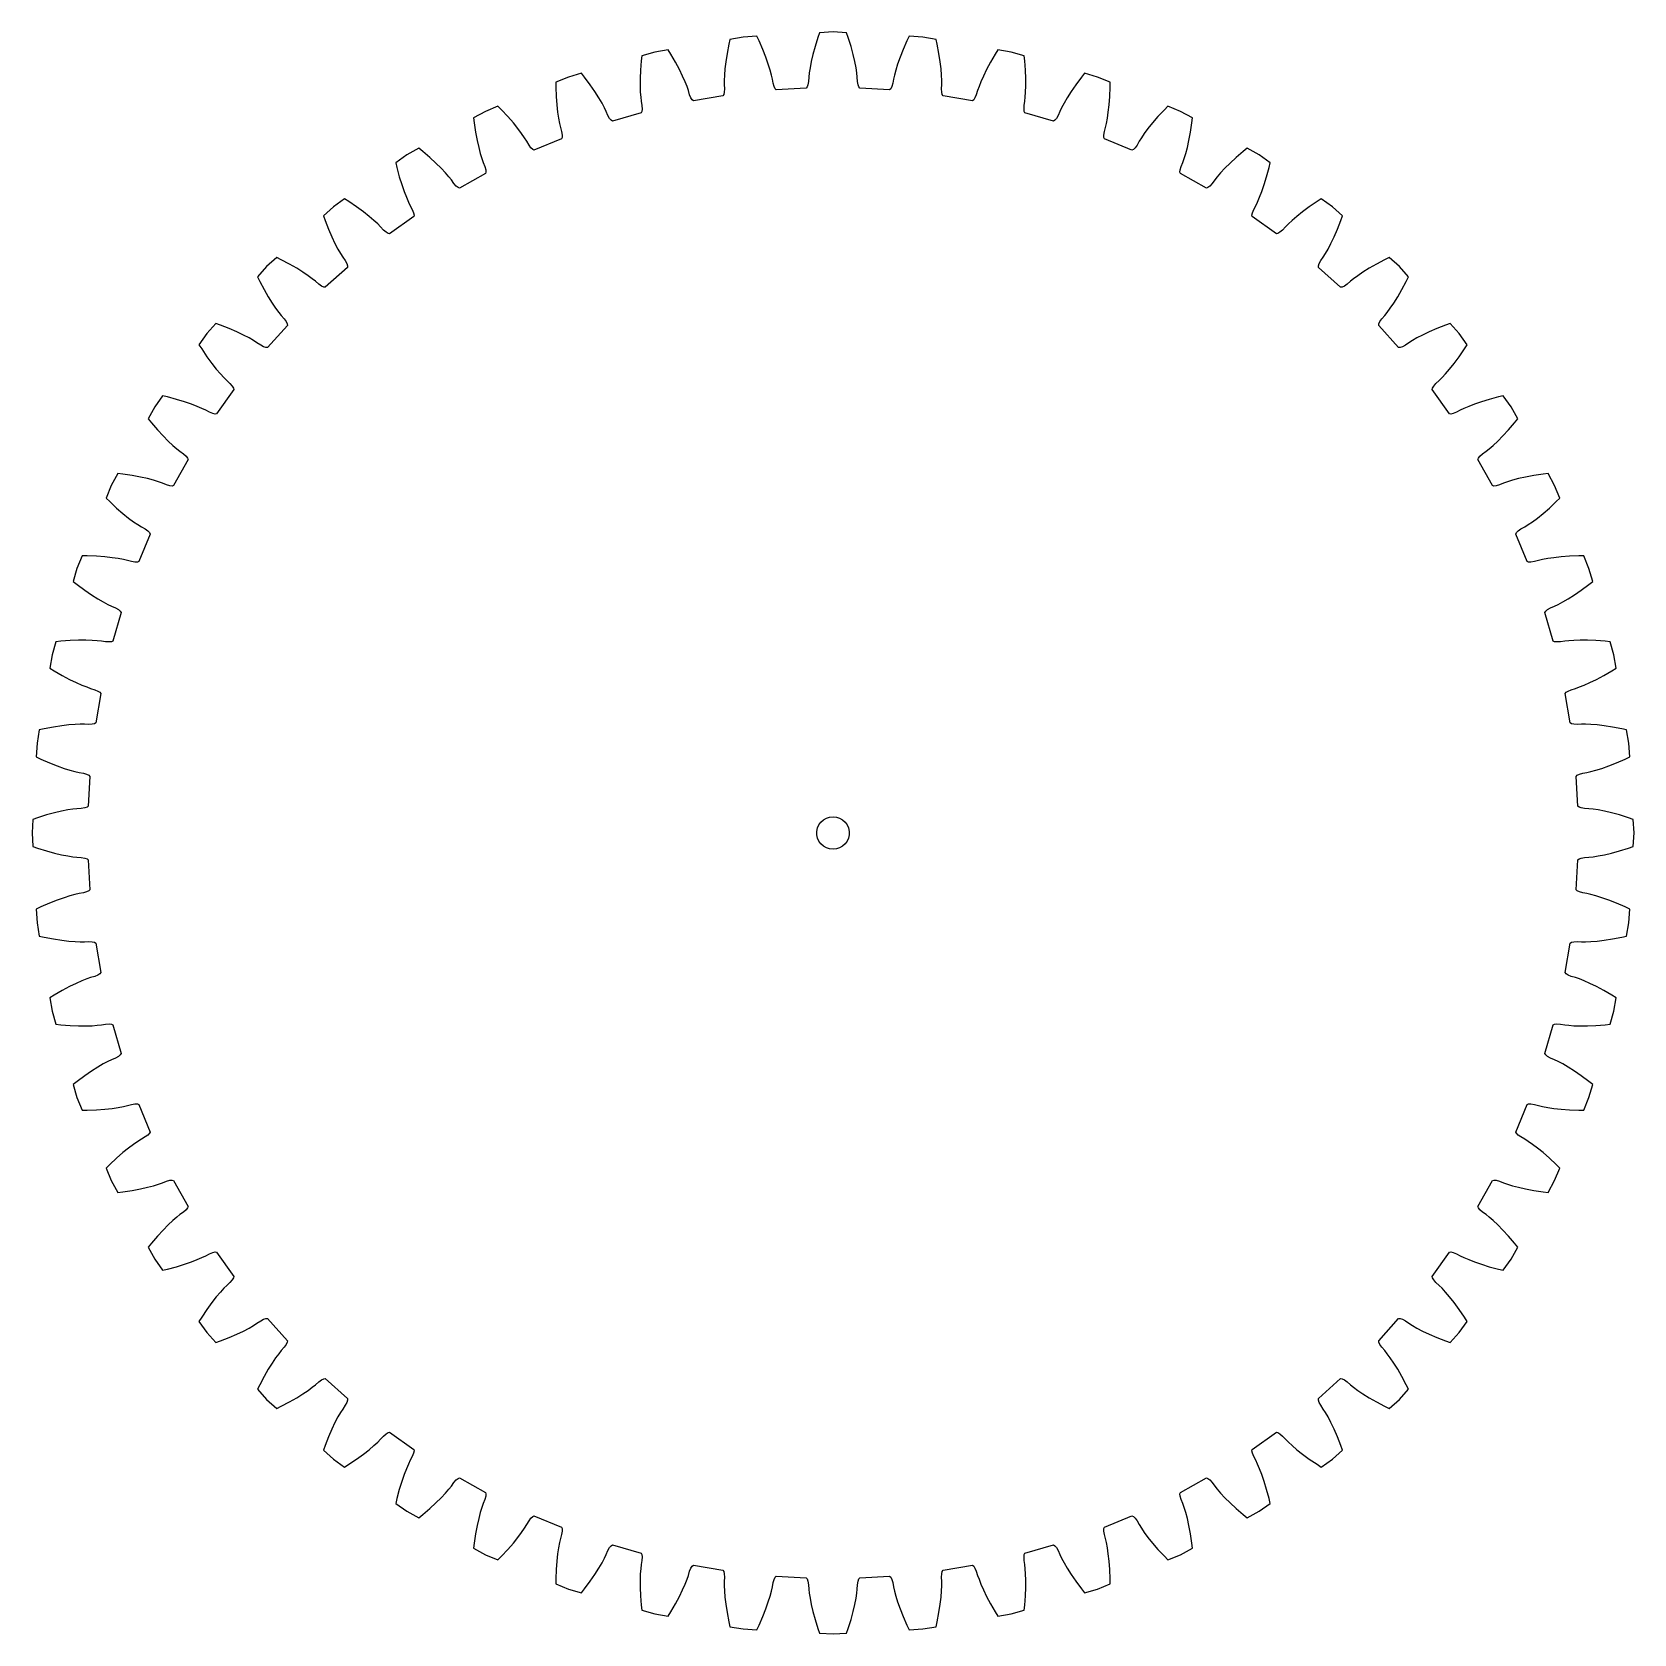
# Model space of a CAD drawing. Extents: x 0 to 148, y 0 to 148.
import ezdxf

# ---------------------------------------------------------------- set-up
doc = ezdxf.new("R2010")
doc.units = 0

msp = doc.modelspace()

# ---------------------------------------------------------------- linework, layer by layer
for p, q in [((73.85, 147.7), (72.6, 147.63)), ((75.1, 147.63), (73.85, 147.7)), ((64.24, 146.57), (64.08, 145.72)), ((64.35, 147.02), (64.24, 146.57)), ((65.58, 147.23), (64.35, 147.02)), ((66.83, 147.3), (65.58, 147.23)), ((67.03, 146.88), (66.83, 147.3)), ((67.38, 146.09), (67.03, 146.88)), ((72.19, 146.36), (71.99, 145.62)), ((72.44, 147.19), (72.19, 146.36)), ((72.6, 147.63), (72.44, 147.19)), ((75.25, 147.19), (75.1, 147.63)), ((75.51, 146.36), (75.25, 147.19)), ((75.71, 145.62), (75.51, 146.36)), ((80.67, 146.88), (80.32, 146.09)), ((80.87, 147.3), (80.67, 146.88)), ((82.12, 147.23), (80.87, 147.3)), ((83.35, 147.02), (82.12, 147.23)), ((83.45, 146.57), (83.35, 147.02)), ((83.62, 145.72), (83.45, 146.57)), ((56.16, 145.03), (56.09, 144.17)), ((56.21, 145.5), (56.16, 145.03)), ((57.42, 145.84), (56.21, 145.5)), ((58.65, 146.05), (57.42, 145.84)), ((58.9, 145.66), (58.65, 146.05)), ((59.33, 144.91), (58.9, 145.66)), ((59.69, 144.23), (59.33, 144.91)), ((63.96, 144.96), (63.89, 144.29)), ((64.08, 145.72), (63.96, 144.96)), ((67.66, 145.38), (67.38, 146.09)), ((67.88, 144.74), (67.66, 145.38)), ((68.05, 144.19), (67.88, 144.74)), ((71.84, 144.97), (71.73, 144.4)), ((71.99, 145.62), (71.84, 144.97)), ((75.86, 144.97), (75.71, 145.62)), ((75.97, 144.4), (75.86, 144.97)), ((79.81, 144.74), (79.64, 144.19)), ((80.04, 145.38), (79.81, 144.74)), ((80.32, 146.09), (80.04, 145.38)), ((83.73, 144.96), (83.62, 145.72)), ((83.81, 144.29), (83.73, 144.96)), ((88.37, 144.91), (88.01, 144.23)), ((88.8, 145.66), (88.37, 144.91)), ((89.05, 146.05), (88.8, 145.66)), ((90.28, 145.84), (89.05, 146.05)), ((91.48, 145.5), (90.28, 145.84)), ((91.53, 145.03), (91.48, 145.5)), ((91.6, 144.17), (91.53, 145.03)), ((49.46, 143.55), (48.3, 143.07)), ((50.66, 143.9), (49.46, 143.55)), ((50.95, 143.53), (50.66, 143.9)), ((51.47, 142.84), (50.95, 143.53)), ((56.09, 144.17), (56.06, 143.41)), ((56.06, 143.41), (56.06, 142.73)), ((59.98, 143.63), (59.69, 144.23)), ((60.21, 143.1), (59.98, 143.63)), ((63.84, 143.72), (63.82, 143.24)), ((63.89, 144.29), (63.84, 143.72)), ((68.18, 143.73), (68.05, 144.19)), ((68.26, 143.36), (68.18, 143.73)), ((68.34, 142.97), (68.26, 143.36)), ((71.61, 143.55), (71.58, 143.15)), ((71.66, 143.93), (71.61, 143.55)), ((71.73, 144.4), (71.66, 143.93)), ((76.04, 143.93), (75.97, 144.4)), ((76.08, 143.55), (76.04, 143.93)), ((76.11, 143.15), (76.08, 143.55)), ((79.43, 143.36), (79.36, 142.97)), ((79.52, 143.73), (79.43, 143.36)), ((79.64, 144.19), (79.52, 143.73)), ((83.85, 143.72), (83.81, 144.29)), ((83.87, 143.24), (83.85, 143.72)), ((87.71, 143.63), (87.48, 143.1)), ((88.01, 144.23), (87.71, 143.63)), ((91.63, 143.41), (91.6, 144.17)), ((91.63, 142.73), (91.63, 143.41)), ((96.75, 143.53), (96.23, 142.84)), ((97.04, 143.9), (96.75, 143.53)), ((98.24, 143.55), (97.04, 143.9)), ((99.39, 143.07), (98.24, 143.55)), ((48.3, 143.07), (48.3, 142.61)), ((48.3, 142.61), (48.33, 141.74)), ((51.9, 142.21), (51.47, 142.84)), ((52.26, 141.64), (51.9, 142.21)), ((56.06, 142.73), (56.08, 142.16)), ((56.08, 142.16), (56.12, 141.68)), ((60.39, 142.66), (60.21, 143.1)), ((60.52, 142.3), (60.39, 142.66)), ((60.63, 141.92), (60.52, 142.3)), ((60.75, 141.63), (60.63, 141.92)), ((63.7, 141.81), (60.98, 141.35)), ((63.77, 141.93), (63.7, 141.81)), ((63.82, 142.15), (63.77, 141.93)), ((63.82, 143.24), (63.82, 142.86)), ((63.82, 142.86), (63.84, 142.46)), ((63.84, 142.46), (63.82, 142.15)), ((68.42, 142.67), (68.34, 142.97)), ((68.52, 142.47), (68.42, 142.67)), ((68.62, 142.37), (68.52, 142.47)), ((71.37, 142.52), (68.62, 142.37)), ((71.46, 142.63), (71.37, 142.52)), ((71.53, 142.84), (71.46, 142.63)), ((71.58, 143.15), (71.53, 142.84)), ((76.16, 142.84), (76.11, 143.15)), ((76.24, 142.63), (76.16, 142.84)), ((76.33, 142.52), (76.24, 142.63)), ((79.07, 142.37), (76.33, 142.52)), ((79.17, 142.47), (79.07, 142.37)), ((79.27, 142.67), (79.17, 142.47)), ((79.36, 142.97), (79.27, 142.67)), ((83.86, 142.46), (83.87, 142.86)), ((83.87, 142.15), (83.86, 142.46)), ((83.87, 142.86), (83.87, 143.24)), ((83.92, 141.93), (83.87, 142.15)), ((84, 141.81), (83.92, 141.93)), ((86.71, 141.35), (84, 141.81)), ((87.06, 141.92), (86.94, 141.63)), ((87.18, 142.3), (87.06, 141.92)), ((87.31, 142.66), (87.18, 142.3)), ((87.48, 143.1), (87.31, 142.66)), ((91.58, 141.68), (91.61, 142.16)), ((91.61, 142.16), (91.63, 142.73)), ((95.8, 142.21), (95.44, 141.64)), ((96.23, 142.84), (95.8, 142.21)), ((99.36, 141.74), (99.39, 142.61)), ((99.39, 142.61), (99.39, 143.07)), ((41.81, 140.38), (40.71, 139.78)), ((42.96, 140.86), (41.81, 140.38)), ((43.29, 140.53), (42.96, 140.86)), ((43.88, 139.9), (43.29, 140.53)), ((48.33, 141.74), (48.39, 140.98)), ((48.39, 140.98), (48.46, 140.31)), ((52.55, 141.14), (52.26, 141.64)), ((52.77, 140.72), (52.55, 141.14)), ((52.94, 140.38), (52.77, 140.72)), ((53.1, 140.01), (52.94, 140.38)), ((56.12, 141.68), (56.16, 141.31)), ((56.21, 140.37), (56.15, 140.25)), ((56.16, 141.31), (56.22, 140.91)), ((56.24, 140.6), (56.21, 140.37)), ((56.22, 140.91), (56.24, 140.6)), ((60.87, 141.44), (60.75, 141.63)), ((60.98, 141.35), (60.87, 141.44)), ((86.82, 141.44), (86.71, 141.35)), ((86.94, 141.63), (86.82, 141.44)), ((91.46, 140.6), (91.48, 140.91)), ((91.48, 140.37), (91.46, 140.6)), ((91.48, 140.91), (91.54, 141.31)), ((91.55, 140.25), (91.48, 140.37)), ((91.54, 141.31), (91.58, 141.68)), ((94.76, 140.38), (94.6, 140.01)), ((94.93, 140.72), (94.76, 140.38)), ((95.15, 141.14), (94.93, 140.72)), ((95.44, 141.64), (95.15, 141.14)), ((99.23, 140.31), (99.31, 140.98)), ((99.31, 140.98), (99.36, 141.74)), ((104.4, 140.53), (103.81, 139.9)), ((104.73, 140.86), (104.4, 140.53)), ((105.89, 140.38), (104.73, 140.86)), ((106.98, 139.78), (105.89, 140.38)), ((40.71, 139.78), (40.76, 139.31)), ((40.76, 139.31), (40.89, 138.46)), ((44.38, 139.32), (43.88, 139.9)), ((44.8, 138.79), (44.38, 139.32)), ((48.46, 140.31), (48.55, 139.74)), ((48.55, 139.74), (48.63, 139.27)), ((48.63, 139.27), (48.72, 138.9)), ((48.72, 138.9), (48.82, 138.52)), ((53.25, 139.73), (53.1, 140.01)), ((53.39, 139.56), (53.25, 139.73)), ((53.51, 139.49), (53.39, 139.56)), ((56.15, 140.25), (53.51, 139.49)), ((94.19, 139.49), (91.55, 140.25)), ((94.31, 139.56), (94.19, 139.49)), ((94.45, 139.73), (94.31, 139.56)), ((94.6, 140.01), (94.45, 139.73)), ((98.88, 138.52), (98.98, 138.9)), ((98.98, 138.9), (99.06, 139.27)), ((99.06, 139.27), (99.15, 139.74)), ((99.15, 139.74), (99.23, 140.31)), ((103.31, 139.32), (102.89, 138.79)), ((103.81, 139.9), (103.31, 139.32)), ((106.81, 138.46), (106.93, 139.31)), ((106.93, 139.31), (106.98, 139.78)), ((40.89, 138.46), (41.03, 137.7)), ((41.03, 137.7), (41.18, 137.05)), ((45.14, 138.33), (44.8, 138.79)), ((45.41, 137.94), (45.14, 138.33)), ((45.62, 137.62), (45.41, 137.94)), ((45.82, 137.27), (45.62, 137.62)), ((48.83, 137.85), (46.28, 136.8)), ((48.82, 138.52), (48.87, 138.2)), ((48.87, 137.98), (48.83, 137.85)), ((48.87, 138.2), (48.87, 137.98)), ((98.82, 138.2), (98.88, 138.52)), ((98.82, 137.98), (98.82, 138.2)), ((98.87, 137.85), (98.82, 137.98)), ((101.41, 136.8), (98.87, 137.85)), ((102.08, 137.62), (101.88, 137.27)), ((102.28, 137.94), (102.08, 137.62)), ((102.55, 138.33), (102.28, 137.94)), ((102.89, 138.79), (102.55, 138.33)), ((106.52, 137.05), (106.66, 137.7)), ((106.66, 137.7), (106.81, 138.46)), ((34.56, 136.38), (33.54, 135.65)), ((35.65, 136.98), (34.56, 136.38)), ((36.02, 136.69), (35.65, 136.98)), ((36.67, 136.13), (36.02, 136.69)), ((37.24, 135.61), (36.67, 136.13)), ((41.18, 137.05), (41.33, 136.5)), ((41.33, 136.5), (41.47, 136.04)), ((41.47, 136.04), (41.59, 135.68)), ((46, 137.01), (45.82, 137.27)), ((46.16, 136.86), (46, 137.01)), ((46.28, 136.8), (46.16, 136.86)), ((101.54, 136.86), (101.41, 136.8)), ((101.7, 137.01), (101.54, 136.86)), ((101.88, 137.27), (101.7, 137.01)), ((106.1, 135.68), (106.23, 136.04)), ((106.23, 136.04), (106.37, 136.5)), ((106.37, 136.5), (106.52, 137.05)), ((111.02, 136.13), (110.46, 135.61)), ((111.68, 136.69), (111.02, 136.13)), ((112.04, 136.98), (111.68, 136.69)), ((113.14, 136.38), (112.04, 136.98)), ((114.16, 135.65), (113.14, 136.38)), ((33.54, 135.65), (33.64, 135.2)), ((33.64, 135.2), (33.86, 134.36)), ((37.71, 135.13), (37.24, 135.61)), ((38.11, 134.71), (37.71, 135.13)), ((38.42, 134.35), (38.11, 134.71)), ((41.82, 134.65), (39.41, 133.31)), ((41.59, 135.68), (41.74, 135.31)), ((41.74, 135.31), (41.83, 135)), ((41.85, 134.78), (41.82, 134.65)), ((41.83, 135), (41.85, 134.78)), ((105.84, 134.78), (105.87, 135)), ((105.88, 134.65), (105.84, 134.78)), ((105.87, 135), (105.96, 135.31)), ((108.29, 133.31), (105.88, 134.65)), ((105.96, 135.31), (106.1, 135.68)), ((109.59, 134.71), (109.28, 134.35)), ((109.98, 135.13), (109.59, 134.71)), ((110.46, 135.61), (109.98, 135.13)), ((113.83, 134.36), (114.05, 135.2)), ((114.05, 135.2), (114.16, 135.65)), ((33.86, 134.36), (34.09, 133.63)), ((34.09, 133.63), (34.31, 132.99)), ((34.31, 132.99), (34.52, 132.46)), ((38.66, 134.06), (38.42, 134.35)), ((38.89, 133.74), (38.66, 134.06)), ((39.1, 133.5), (38.89, 133.74)), ((39.28, 133.36), (39.1, 133.5)), ((39.41, 133.31), (39.28, 133.36)), ((108.42, 133.36), (108.29, 133.31)), ((108.59, 133.5), (108.42, 133.36)), ((108.8, 133.74), (108.59, 133.5)), ((109.04, 134.06), (108.8, 133.74)), ((109.28, 134.35), (109.04, 134.06)), ((113.18, 132.46), (113.39, 132.99)), ((113.39, 132.99), (113.61, 133.63)), ((113.61, 133.63), (113.83, 134.36)), ((27.8, 131.58), (26.87, 130.75)), ((28.82, 132.31), (27.8, 131.58)), ((29.22, 132.06), (28.82, 132.31)), ((29.93, 131.58), (29.22, 132.06)), ((30.55, 131.12), (29.93, 131.58)), ((34.52, 132.46), (34.71, 132.02)), ((34.71, 132.02), (34.87, 131.68)), ((34.87, 131.68), (35.06, 131.32)), ((112.64, 131.32), (112.82, 131.68)), ((112.82, 131.68), (112.99, 132.02)), ((112.99, 132.02), (113.18, 132.46)), ((117.76, 131.58), (117.14, 131.12)), ((118.48, 132.06), (117.76, 131.58)), ((118.87, 132.31), (118.48, 132.06)), ((119.89, 131.58), (118.87, 132.31)), ((120.82, 130.75), (119.89, 131.58)), ((26.87, 130.75), (27.03, 130.31)), ((27.03, 130.31), (27.34, 129.51)), ((31.08, 130.7), (30.55, 131.12)), ((31.52, 130.33), (31.08, 130.7)), ((31.87, 130.01), (31.52, 130.33)), ((32.14, 129.74), (31.87, 130.01)), ((35.21, 130.68), (32.97, 129.08)), ((35.06, 131.32), (35.18, 131.03)), ((35.18, 131.03), (35.23, 130.82)), ((35.23, 130.82), (35.21, 130.68)), ((112.47, 130.82), (112.52, 131.03)), ((112.48, 130.68), (112.47, 130.82)), ((114.73, 129.08), (112.48, 130.68)), ((112.52, 131.03), (112.64, 131.32)), ((115.83, 130.01), (115.56, 129.74)), ((116.18, 130.33), (115.83, 130.01)), ((116.62, 130.7), (116.18, 130.33)), ((117.14, 131.12), (116.62, 130.7)), ((120.36, 129.51), (120.67, 130.31)), ((120.67, 130.31), (120.82, 130.75)), ((27.34, 129.51), (27.65, 128.8)), ((27.65, 128.8), (27.93, 128.2)), ((32.41, 129.44), (32.14, 129.74)), ((32.64, 129.23), (32.41, 129.44)), ((32.83, 129.11), (32.64, 129.23)), ((32.97, 129.08), (32.83, 129.11)), ((114.86, 129.11), (114.73, 129.08)), ((115.05, 129.23), (114.86, 129.11)), ((115.29, 129.44), (115.05, 129.23)), ((115.56, 129.74), (115.29, 129.44)), ((119.76, 128.2), (120.05, 128.8)), ((120.05, 128.8), (120.36, 129.51)), ((27.93, 128.2), (28.2, 127.69)), ((28.2, 127.69), (28.44, 127.27)), ((28.44, 127.27), (28.64, 126.95)), ((119.05, 126.95), (119.26, 127.27)), ((119.26, 127.27), (119.49, 127.69)), ((119.49, 127.69), (119.76, 128.2)), ((21.63, 126.07), (20.8, 125.13)), ((22.56, 126.9), (21.63, 126.07)), ((22.98, 126.7), (22.56, 126.9)), ((23.75, 126.3), (22.98, 126.7)), ((24.41, 125.91), (23.75, 126.3)), ((24.98, 125.56), (24.41, 125.91)), ((25.46, 125.23), (24.98, 125.56)), ((29.09, 125.99), (27.04, 124.16)), ((28.64, 126.95), (28.87, 126.62)), ((28.87, 126.62), (29.02, 126.34)), ((29.02, 126.34), (29.09, 126.13)), ((29.09, 126.13), (29.09, 125.99)), ((118.6, 126.13), (118.68, 126.34)), ((118.6, 125.99), (118.6, 126.13)), ((120.65, 124.16), (118.6, 125.99)), ((118.68, 126.34), (118.83, 126.62)), ((118.83, 126.62), (119.05, 126.95)), ((122.71, 125.56), (122.24, 125.23)), ((123.28, 125.91), (122.71, 125.56)), ((123.95, 126.3), (123.28, 125.91)), ((124.71, 126.7), (123.95, 126.3)), ((125.13, 126.9), (124.71, 126.7)), ((126.07, 126.07), (125.13, 126.9)), ((126.9, 125.13), (126.07, 126.07)), ((20.8, 125.13), (21, 124.71)), ((21, 124.71), (21.4, 123.95)), ((25.84, 124.95), (25.46, 125.23)), ((26.14, 124.72), (25.84, 124.95)), ((26.44, 124.46), (26.14, 124.72)), ((26.7, 124.27), (26.44, 124.46)), ((26.9, 124.17), (26.7, 124.27)), ((27.04, 124.16), (26.9, 124.17)), ((120.79, 124.17), (120.65, 124.16)), ((121, 124.27), (120.79, 124.17)), ((121.25, 124.46), (121, 124.27)), ((121.56, 124.72), (121.25, 124.46)), ((121.85, 124.95), (121.56, 124.72)), ((122.24, 125.23), (121.85, 124.95)), ((126.3, 123.95), (126.7, 124.71)), ((126.7, 124.71), (126.9, 125.13)), ((21.4, 123.95), (21.78, 123.28)), ((21.78, 123.28), (22.14, 122.71)), ((22.14, 122.71), (22.46, 122.24)), ((125.23, 122.24), (125.56, 122.71)), ((125.56, 122.71), (125.91, 123.28)), ((125.91, 123.28), (126.3, 123.95)), ((22.46, 122.24), (22.74, 121.85)), ((22.74, 121.85), (22.98, 121.56)), ((22.98, 121.56), (23.24, 121.25)), ((23.24, 121.25), (23.42, 121)), ((124.27, 121), (124.46, 121.25)), ((124.46, 121.25), (124.72, 121.56)), ((124.72, 121.56), (124.95, 121.85)), ((124.95, 121.85), (125.23, 122.24)), ((16.11, 119.89), (15.39, 118.87)), ((16.94, 120.82), (16.11, 119.89)), ((17.38, 120.67), (16.94, 120.82)), ((18.19, 120.36), (17.38, 120.67)), ((18.89, 120.05), (18.19, 120.36)), ((19.5, 119.76), (18.89, 120.05)), ((20.01, 119.49), (19.5, 119.76)), ((23.54, 120.65), (21.7, 118.6)), ((23.42, 121), (23.52, 120.79)), ((23.52, 120.79), (23.54, 120.65)), ((124.16, 120.65), (124.17, 120.79)), ((125.99, 118.6), (124.16, 120.65)), ((124.17, 120.79), (124.27, 121)), ((128.2, 119.76), (127.69, 119.49)), ((128.8, 120.05), (128.2, 119.76)), ((129.51, 120.36), (128.8, 120.05)), ((130.31, 120.67), (129.51, 120.36)), ((130.75, 120.82), (130.31, 120.67)), ((131.58, 119.89), (130.75, 120.82)), ((132.31, 118.87), (131.58, 119.89)), ((15.39, 118.87), (15.64, 118.48)), ((15.64, 118.48), (16.12, 117.76)), ((20.42, 119.26), (20.01, 119.49)), ((20.74, 119.05), (20.42, 119.26)), ((21.08, 118.83), (20.74, 119.05)), ((21.35, 118.68), (21.08, 118.83)), ((21.56, 118.6), (21.35, 118.68)), ((21.7, 118.6), (21.56, 118.6)), ((126.13, 118.6), (125.99, 118.6)), ((126.34, 118.68), (126.13, 118.6)), ((126.62, 118.83), (126.34, 118.68)), ((126.95, 119.05), (126.62, 118.83)), ((127.27, 119.26), (126.95, 119.05)), ((127.69, 119.49), (127.27, 119.26)), ((131.58, 117.76), (132.06, 118.48)), ((132.06, 118.48), (132.31, 118.87)), ((16.12, 117.76), (16.58, 117.14)), ((16.58, 117.14), (16.99, 116.62)), ((130.7, 116.62), (131.12, 117.14)), ((131.12, 117.14), (131.58, 117.76)), ((16.99, 116.62), (17.37, 116.18)), ((17.37, 116.18), (17.69, 115.83)), ((17.69, 115.83), (17.96, 115.56)), ((17.96, 115.56), (18.25, 115.29)), ((18.25, 115.29), (18.46, 115.05)), ((129.23, 115.05), (129.44, 115.29)), ((129.44, 115.29), (129.74, 115.56)), ((129.74, 115.56), (130.01, 115.83)), ((130.01, 115.83), (130.33, 116.18)), ((130.33, 116.18), (130.7, 116.62)), ((12.04, 114.16), (11.32, 113.14)), ((12.5, 114.05), (12.04, 114.16)), ((13.33, 113.83), (12.5, 114.05)), ((14.07, 113.61), (13.33, 113.83)), ((18.61, 114.73), (17.02, 112.48)), ((18.46, 115.05), (18.58, 114.86)), ((18.58, 114.86), (18.61, 114.73)), ((129.08, 114.73), (129.11, 114.86)), ((130.68, 112.48), (129.08, 114.73)), ((129.11, 114.86), (129.23, 115.05)), ((134.36, 113.83), (133.63, 113.61)), ((135.2, 114.05), (134.36, 113.83)), ((135.65, 114.16), (135.2, 114.05)), ((136.38, 113.14), (135.65, 114.16)), ((11.32, 113.14), (10.71, 112.04)), ((14.7, 113.39), (14.07, 113.61)), ((15.24, 113.18), (14.7, 113.39)), ((15.67, 112.99), (15.24, 113.18)), ((16.02, 112.82), (15.67, 112.99)), ((16.37, 112.64), (16.02, 112.82)), ((16.66, 112.52), (16.37, 112.64)), ((16.88, 112.47), (16.66, 112.52)), ((17.02, 112.48), (16.88, 112.47)), ((130.82, 112.47), (130.68, 112.48)), ((131.03, 112.52), (130.82, 112.47)), ((131.32, 112.64), (131.03, 112.52)), ((131.68, 112.82), (131.32, 112.64)), ((132.02, 112.99), (131.68, 112.82)), ((132.46, 113.18), (132.02, 112.99)), ((132.99, 113.39), (132.46, 113.18)), ((133.63, 113.61), (132.99, 113.39)), ((136.98, 112.04), (136.38, 113.14)), ((10.71, 112.04), (11, 111.68)), ((11, 111.68), (11.57, 111.02)), ((11.57, 111.02), (12.09, 110.46)), ((135.61, 110.46), (136.13, 111.02)), ((136.13, 111.02), (136.69, 111.68)), ((136.69, 111.68), (136.98, 112.04)), ((12.09, 110.46), (12.56, 109.98)), ((12.56, 109.98), (12.98, 109.59)), ((12.98, 109.59), (13.34, 109.28)), ((134.35, 109.28), (134.71, 109.59)), ((134.71, 109.59), (135.13, 109.98)), ((135.13, 109.98), (135.61, 110.46)), ((14.38, 108.29), (13.05, 105.88)), ((13.34, 109.28), (13.64, 109.04)), ((13.64, 109.04), (13.96, 108.8)), ((13.96, 108.8), (14.2, 108.59)), ((14.2, 108.59), (14.34, 108.42)), ((14.34, 108.42), (14.38, 108.29)), ((133.31, 108.29), (133.36, 108.42)), ((134.65, 105.88), (133.31, 108.29)), ((133.36, 108.42), (133.5, 108.59)), ((133.5, 108.59), (133.74, 108.8)), ((133.74, 108.8), (134.06, 109.04)), ((134.06, 109.04), (134.35, 109.28)), ((7.92, 106.98), (7.31, 105.89)), ((8.38, 106.93), (7.92, 106.98)), ((9.24, 106.81), (8.38, 106.93)), ((9.99, 106.66), (9.24, 106.81)), ((10.65, 106.52), (9.99, 106.66)), ((11.2, 106.37), (10.65, 106.52)), ((11.66, 106.23), (11.2, 106.37)), ((136.5, 106.37), (136.04, 106.23)), ((137.05, 106.52), (136.5, 106.37)), ((137.7, 106.66), (137.05, 106.52)), ((138.46, 106.81), (137.7, 106.66)), ((139.31, 106.93), (138.46, 106.81)), ((139.78, 106.98), (139.31, 106.93)), ((140.38, 105.89), (139.78, 106.98)), ((7.31, 105.89), (6.83, 104.73)), ((12.02, 106.1), (11.66, 106.23)), ((12.39, 105.96), (12.02, 106.1)), ((12.69, 105.87), (12.39, 105.96)), ((12.91, 105.84), (12.69, 105.87)), ((13.05, 105.88), (12.91, 105.84)), ((134.78, 105.84), (134.65, 105.88)), ((135, 105.87), (134.78, 105.84)), ((135.31, 105.96), (135, 105.87)), ((135.68, 106.1), (135.31, 105.96)), ((136.04, 106.23), (135.68, 106.1)), ((140.86, 104.73), (140.38, 105.89)), ((6.83, 104.73), (7.16, 104.4)), ((7.16, 104.4), (7.8, 103.81)), ((7.8, 103.81), (8.38, 103.31)), ((139.32, 103.31), (139.9, 103.81)), ((139.9, 103.81), (140.53, 104.4)), ((140.53, 104.4), (140.86, 104.73)), ((8.38, 103.31), (8.9, 102.89)), ((8.9, 102.89), (9.36, 102.55)), ((9.36, 102.55), (9.76, 102.28)), ((9.76, 102.28), (10.08, 102.08)), ((10.08, 102.08), (10.42, 101.88)), ((137.27, 101.88), (137.62, 102.08)), ((137.62, 102.08), (137.94, 102.28)), ((137.94, 102.28), (138.33, 102.55)), ((138.33, 102.55), (138.79, 102.89)), ((138.79, 102.89), (139.32, 103.31)), ((10.9, 101.41), (9.85, 98.87)), ((10.42, 101.88), (10.68, 101.7)), ((10.68, 101.7), (10.84, 101.54)), ((10.84, 101.54), (10.9, 101.41)), ((136.8, 101.41), (136.86, 101.54)), ((137.85, 98.87), (136.8, 101.41)), ((136.86, 101.54), (137.01, 101.7)), ((137.01, 101.7), (137.27, 101.88)), ((4.62, 99.39), (4.14, 98.24)), ((5.09, 99.39), (4.62, 99.39)), ((5.95, 99.36), (5.09, 99.39)), ((6.72, 99.31), (5.95, 99.36)), ((7.39, 99.23), (6.72, 99.31)), ((7.95, 99.15), (7.39, 99.23)), ((8.42, 99.06), (7.95, 99.15)), ((8.79, 98.98), (8.42, 99.06)), ((9.18, 98.88), (8.79, 98.98)), ((138.9, 98.98), (138.52, 98.88)), ((139.27, 99.06), (138.9, 98.98)), ((139.74, 99.15), (139.27, 99.06)), ((140.31, 99.23), (139.74, 99.15)), ((140.98, 99.31), (140.31, 99.23)), ((141.74, 99.36), (140.98, 99.31)), ((142.61, 99.39), (141.74, 99.36)), ((143.07, 99.39), (142.61, 99.39)), ((143.55, 98.24), (143.07, 99.39)), ((4.14, 98.24), (3.8, 97.04)), ((9.49, 98.82), (9.18, 98.88)), ((9.71, 98.82), (9.49, 98.82)), ((9.85, 98.87), (9.71, 98.82)), ((137.98, 98.82), (137.85, 98.87)), ((138.2, 98.82), (137.98, 98.82)), ((138.52, 98.88), (138.2, 98.82)), ((143.9, 97.04), (143.55, 98.24)), ((3.8, 97.04), (4.16, 96.75)), ((4.16, 96.75), (4.86, 96.23)), ((4.86, 96.23), (5.49, 95.8)), ((142.21, 95.8), (142.84, 96.23)), ((142.84, 96.23), (143.53, 96.75)), ((143.53, 96.75), (143.9, 97.04)), ((5.49, 95.8), (6.06, 95.44)), ((6.06, 95.44), (6.55, 95.15)), ((6.55, 95.15), (6.98, 94.93)), ((6.98, 94.93), (7.32, 94.76)), ((7.32, 94.76), (7.68, 94.6)), ((7.68, 94.6), (7.96, 94.45)), ((139.73, 94.45), (140.01, 94.6)), ((140.01, 94.6), (140.38, 94.76)), ((140.38, 94.76), (140.72, 94.93)), ((140.72, 94.93), (141.14, 95.15)), ((141.14, 95.15), (141.64, 95.44)), ((141.64, 95.44), (142.21, 95.8)), ((8.21, 94.19), (7.45, 91.55)), ((7.96, 94.45), (8.14, 94.31)), ((8.14, 94.31), (8.21, 94.19)), ((139.49, 94.19), (139.56, 94.31)), ((140.25, 91.55), (139.49, 94.19)), ((139.56, 94.31), (139.73, 94.45)), ((3.52, 91.6), (2.66, 91.53)), ((4.29, 91.63), (3.52, 91.6)), ((4.96, 91.63), (4.29, 91.63)), ((5.53, 91.61), (4.96, 91.63)), ((6.01, 91.58), (5.53, 91.61)), ((6.39, 91.54), (6.01, 91.58)), ((141.68, 91.58), (141.31, 91.54)), ((142.16, 91.61), (141.68, 91.58)), ((142.73, 91.63), (142.16, 91.61)), ((143.41, 91.63), (142.73, 91.63)), ((144.17, 91.6), (143.41, 91.63)), ((145.03, 91.53), (144.17, 91.6)), ((1.85, 90.28), (1.64, 89.05)), ((2.2, 91.48), (1.85, 90.28)), ((2.66, 91.53), (2.2, 91.48)), ((6.78, 91.48), (6.39, 91.54)), ((7.1, 91.46), (6.78, 91.48)), ((7.32, 91.48), (7.1, 91.46)), ((7.45, 91.55), (7.32, 91.48)), ((140.37, 91.48), (140.25, 91.55)), ((140.6, 91.46), (140.37, 91.48)), ((140.91, 91.48), (140.6, 91.46)), ((141.31, 91.54), (140.91, 91.48)), ((145.5, 91.48), (145.03, 91.53)), ((145.84, 90.28), (145.5, 91.48)), ((146.05, 89.05), (145.84, 90.28)), ((1.64, 89.05), (2.04, 88.8)), ((2.04, 88.8), (2.78, 88.37)), ((144.91, 88.37), (145.66, 88.8)), ((145.66, 88.8), (146.05, 89.05)), ((2.78, 88.37), (3.46, 88.01)), ((3.46, 88.01), (4.07, 87.71)), ((4.07, 87.71), (4.59, 87.48)), ((4.59, 87.48), (5.04, 87.31)), ((5.04, 87.31), (5.4, 87.18)), ((5.4, 87.18), (5.78, 87.06)), ((141.92, 87.06), (142.3, 87.18)), ((142.3, 87.18), (142.66, 87.31)), ((142.66, 87.31), (143.1, 87.48)), ((143.1, 87.48), (143.63, 87.71)), ((143.63, 87.71), (144.23, 88.01)), ((144.23, 88.01), (144.91, 88.37)), ((5.78, 87.06), (6.07, 86.94)), ((6.34, 86.71), (5.88, 84)), ((6.07, 86.94), (6.26, 86.82)), ((6.26, 86.82), (6.34, 86.71)), ((141.35, 86.71), (141.44, 86.82)), ((141.81, 84), (141.35, 86.71)), ((141.44, 86.82), (141.63, 86.94)), ((141.63, 86.94), (141.92, 87.06)), ((0.67, 83.35), (0.46, 82.12)), ((1.13, 83.45), (0.67, 83.35)), ((1.98, 83.62), (1.13, 83.45)), ((2.74, 83.73), (1.98, 83.62)), ((3.4, 83.81), (2.74, 83.73)), ((3.98, 83.85), (3.4, 83.81)), ((4.45, 83.87), (3.98, 83.85)), ((4.83, 83.87), (4.45, 83.87)), ((5.23, 83.86), (4.83, 83.87)), ((5.55, 83.87), (5.23, 83.86)), ((5.77, 83.92), (5.55, 83.87)), ((5.88, 84), (5.77, 83.92)), ((141.93, 83.92), (141.81, 84)), ((142.15, 83.87), (141.93, 83.92)), ((142.46, 83.86), (142.15, 83.87)), ((142.86, 83.87), (142.46, 83.86)), ((143.24, 83.87), (142.86, 83.87)), ((143.72, 83.85), (143.24, 83.87)), ((144.29, 83.81), (143.72, 83.85)), ((144.96, 83.73), (144.29, 83.81)), ((145.72, 83.62), (144.96, 83.73)), ((146.57, 83.45), (145.72, 83.62)), ((147.02, 83.35), (146.57, 83.45)), ((147.23, 82.12), (147.02, 83.35)), ((0.46, 82.12), (0.39, 80.87)), ((147.3, 80.87), (147.23, 82.12)), ((0.39, 80.87), (0.81, 80.67)), ((0.81, 80.67), (1.61, 80.32)), ((1.61, 80.32), (2.32, 80.04)), ((2.32, 80.04), (2.95, 79.81)), ((2.95, 79.81), (3.5, 79.64)), ((144.19, 79.64), (144.74, 79.81)), ((144.74, 79.81), (145.38, 80.04)), ((145.38, 80.04), (146.09, 80.32)), ((146.09, 80.32), (146.88, 80.67)), ((146.88, 80.67), (147.3, 80.87)), ((3.5, 79.64), (3.96, 79.52)), ((3.96, 79.52), (4.33, 79.43)), ((4.33, 79.43), (4.73, 79.36)), ((4.73, 79.36), (5.03, 79.27)), ((5.03, 79.27), (5.23, 79.17)), ((5.33, 79.07), (5.17, 76.33)), ((5.23, 79.17), (5.33, 79.07)), ((142.37, 79.07), (142.47, 79.17)), ((142.52, 76.33), (142.37, 79.07)), ((142.47, 79.17), (142.67, 79.27)), ((142.67, 79.27), (142.97, 79.36)), ((142.97, 79.36), (143.36, 79.43)), ((143.36, 79.43), (143.73, 79.52)), ((143.73, 79.52), (144.19, 79.64)), ((1.34, 75.51), (0.51, 75.25)), ((2.08, 75.71), (1.34, 75.51)), ((2.73, 75.86), (2.08, 75.71)), ((3.29, 75.97), (2.73, 75.86)), ((3.77, 76.04), (3.29, 75.97)), ((4.14, 76.08), (3.77, 76.04)), ((4.54, 76.11), (4.14, 76.08)), ((4.86, 76.16), (4.54, 76.11)), ((5.07, 76.24), (4.86, 76.16)), ((5.17, 76.33), (5.07, 76.24)), ((73.54, 75.32), (73.85, 75.35)), ((73.85, 75.35), (74.16, 75.32)), ((142.63, 76.24), (142.52, 76.33)), ((142.84, 76.16), (142.63, 76.24)), ((143.15, 76.11), (142.84, 76.16)), ((143.55, 76.08), (143.15, 76.11)), ((143.93, 76.04), (143.55, 76.08)), ((144.4, 75.97), (143.93, 76.04)), ((144.97, 75.86), (144.4, 75.97)), ((145.62, 75.71), (144.97, 75.86)), ((146.36, 75.51), (145.62, 75.71)), ((147.19, 75.25), (146.36, 75.51)), ((0.07, 75.1), (0, 73.85)), ((0, 73.85), (0.07, 72.6)), ((0.51, 75.25), (0.07, 75.1)), ((72.36, 74), (72.42, 74.31)), ((72.36, 73.69), (72.36, 74)), ((72.42, 74.31), (72.55, 74.6)), ((72.55, 74.6), (72.73, 74.85)), ((72.73, 74.85), (72.97, 75.06)), ((72.97, 75.06), (73.24, 75.22)), ((73.24, 75.22), (73.54, 75.32)), ((74.16, 75.32), (74.46, 75.22)), ((74.46, 75.22), (74.73, 75.06)), ((74.73, 75.06), (74.96, 74.85)), ((74.96, 74.85), (75.15, 74.6)), ((75.15, 74.6), (75.27, 74.31)), ((75.27, 74.31), (75.34, 74)), ((75.34, 74), (75.34, 73.69)), ((147.63, 75.1), (147.19, 75.25)), ((147.7, 73.85), (147.63, 75.1)), ((147.63, 72.6), (147.7, 73.85)), ((0.07, 72.6), (0.51, 72.44)), ((0.51, 72.44), (1.34, 72.19)), ((72.42, 73.38), (72.36, 73.69)), ((72.55, 73.1), (72.42, 73.38)), ((72.73, 72.84), (72.55, 73.1)), ((72.97, 72.63), (72.73, 72.84)), ((73.24, 72.48), (72.97, 72.63)), ((73.54, 72.38), (73.24, 72.48)), ((73.85, 72.35), (73.54, 72.38)), ((74.16, 72.38), (73.85, 72.35)), ((74.46, 72.48), (74.16, 72.38)), ((74.73, 72.63), (74.46, 72.48)), ((74.96, 72.84), (74.73, 72.63)), ((75.15, 73.1), (74.96, 72.84)), ((75.27, 73.38), (75.15, 73.1)), ((75.34, 73.69), (75.27, 73.38)), ((146.36, 72.19), (147.19, 72.44)), ((147.19, 72.44), (147.63, 72.6)), ((1.34, 72.19), (2.08, 71.99)), ((2.08, 71.99), (2.73, 71.84)), ((2.73, 71.84), (3.29, 71.73)), ((3.29, 71.73), (3.77, 71.66)), ((3.77, 71.66), (4.14, 71.61)), ((4.14, 71.61), (4.54, 71.58)), ((4.54, 71.58), (4.86, 71.53)), ((4.86, 71.53), (5.07, 71.46)), ((5.07, 71.46), (5.17, 71.37)), ((5.17, 71.37), (5.33, 68.62)), ((142.37, 68.62), (142.52, 71.37)), ((142.52, 71.37), (142.63, 71.46)), ((142.63, 71.46), (142.84, 71.53)), ((142.84, 71.53), (143.15, 71.58)), ((143.15, 71.58), (143.55, 71.61)), ((143.55, 71.61), (143.93, 71.66)), ((143.93, 71.66), (144.4, 71.73)), ((144.4, 71.73), (144.97, 71.84)), ((144.97, 71.84), (145.62, 71.99)), ((145.62, 71.99), (146.36, 72.19)), ((3.5, 68.05), (2.95, 67.88)), ((3.96, 68.18), (3.5, 68.05)), ((4.33, 68.26), (3.96, 68.18)), ((4.73, 68.34), (4.33, 68.26)), ((5.03, 68.42), (4.73, 68.34)), ((5.23, 68.52), (5.03, 68.42)), ((5.33, 68.62), (5.23, 68.52)), ((142.47, 68.52), (142.37, 68.62)), ((142.67, 68.42), (142.47, 68.52)), ((142.97, 68.34), (142.67, 68.42)), ((143.36, 68.26), (142.97, 68.34)), ((143.73, 68.18), (143.36, 68.26)), ((144.19, 68.05), (143.73, 68.18)), ((144.74, 67.88), (144.19, 68.05)), ((0.81, 67.03), (0.39, 66.83)), ((0.39, 66.83), (0.46, 65.58)), ((1.61, 67.38), (0.81, 67.03)), ((2.32, 67.66), (1.61, 67.38)), ((2.95, 67.88), (2.32, 67.66)), ((145.38, 67.66), (144.74, 67.88)), ((146.09, 67.38), (145.38, 67.66)), ((146.88, 67.03), (146.09, 67.38)), ((147.3, 66.83), (146.88, 67.03)), ((147.23, 65.58), (147.3, 66.83)), ((0.46, 65.58), (0.67, 64.35)), ((147.02, 64.35), (147.23, 65.58)), ((0.67, 64.35), (1.13, 64.24)), ((1.13, 64.24), (1.98, 64.08)), ((1.98, 64.08), (2.74, 63.96)), ((2.74, 63.96), (3.4, 63.89)), ((3.4, 63.89), (3.98, 63.84)), ((3.98, 63.84), (4.45, 63.82)), ((4.45, 63.82), (4.83, 63.82)), ((4.83, 63.82), (5.23, 63.84)), ((5.23, 63.84), (5.55, 63.82)), ((5.55, 63.82), (5.77, 63.77)), ((5.77, 63.77), (5.88, 63.7)), ((5.88, 63.7), (6.34, 60.98)), ((141.35, 60.98), (141.81, 63.7)), ((141.81, 63.7), (141.93, 63.77)), ((141.93, 63.77), (142.15, 63.82)), ((142.15, 63.82), (142.46, 63.84)), ((142.46, 63.84), (142.86, 63.82)), ((142.86, 63.82), (143.24, 63.82)), ((143.24, 63.82), (143.72, 63.84)), ((143.72, 63.84), (144.29, 63.89)), ((144.29, 63.89), (144.96, 63.96)), ((144.96, 63.96), (145.72, 64.08)), ((145.72, 64.08), (146.57, 64.24)), ((146.57, 64.24), (147.02, 64.35)), ((5.78, 60.63), (5.4, 60.52)), ((6.07, 60.75), (5.78, 60.63)), ((6.26, 60.87), (6.07, 60.75)), ((6.34, 60.98), (6.26, 60.87)), ((141.44, 60.87), (141.35, 60.98)), ((141.63, 60.75), (141.44, 60.87)), ((141.92, 60.63), (141.63, 60.75)), ((142.3, 60.52), (141.92, 60.63)), ((2.78, 59.33), (2.04, 58.9)), ((3.46, 59.69), (2.78, 59.33)), ((4.07, 59.98), (3.46, 59.69)), ((4.59, 60.21), (4.07, 59.98)), ((5.04, 60.39), (4.59, 60.21)), ((5.4, 60.52), (5.04, 60.39)), ((142.66, 60.39), (142.3, 60.52)), ((143.1, 60.21), (142.66, 60.39)), ((143.63, 59.98), (143.1, 60.21)), ((144.23, 59.69), (143.63, 59.98)), ((144.91, 59.33), (144.23, 59.69)), ((145.66, 58.9), (144.91, 59.33)), ((2.04, 58.9), (1.64, 58.65)), ((1.64, 58.65), (1.85, 57.42)), ((146.05, 58.65), (145.66, 58.9)), ((145.84, 57.42), (146.05, 58.65)), ((1.85, 57.42), (2.2, 56.21)), ((2.2, 56.21), (2.66, 56.16)), ((2.66, 56.16), (3.52, 56.09)), ((6.01, 56.12), (6.39, 56.16)), ((6.39, 56.16), (6.78, 56.22)), ((6.78, 56.22), (7.1, 56.24)), ((7.1, 56.24), (7.32, 56.21)), ((7.32, 56.21), (7.45, 56.15)), ((7.45, 56.15), (8.21, 53.51)), ((139.49, 53.51), (140.25, 56.15)), ((140.25, 56.15), (140.37, 56.21)), ((140.37, 56.21), (140.6, 56.24)), ((140.6, 56.24), (140.91, 56.22)), ((140.91, 56.22), (141.31, 56.16)), ((141.31, 56.16), (141.68, 56.12)), ((144.17, 56.09), (145.03, 56.16)), ((145.03, 56.16), (145.5, 56.21)), ((145.5, 56.21), (145.84, 57.42)), ((3.52, 56.09), (4.29, 56.06)), ((4.29, 56.06), (4.96, 56.06)), ((4.96, 56.06), (5.53, 56.08)), ((5.53, 56.08), (6.01, 56.12)), ((141.68, 56.12), (142.16, 56.08)), ((142.16, 56.08), (142.73, 56.06)), ((142.73, 56.06), (143.41, 56.06)), ((143.41, 56.06), (144.17, 56.09)), ((7.96, 53.25), (7.68, 53.1)), ((8.14, 53.39), (7.96, 53.25)), ((8.21, 53.51), (8.14, 53.39)), ((139.56, 53.39), (139.49, 53.51)), ((139.73, 53.25), (139.56, 53.39)), ((140.01, 53.1), (139.73, 53.25)), ((5.49, 51.9), (4.86, 51.47)), ((6.06, 52.26), (5.49, 51.9)), ((6.55, 52.55), (6.06, 52.26)), ((6.98, 52.77), (6.55, 52.55)), ((7.32, 52.94), (6.98, 52.77)), ((7.68, 53.1), (7.32, 52.94)), ((140.38, 52.94), (140.01, 53.1)), ((140.72, 52.77), (140.38, 52.94)), ((141.14, 52.55), (140.72, 52.77)), ((141.64, 52.26), (141.14, 52.55)), ((142.21, 51.9), (141.64, 52.26)), ((142.84, 51.47), (142.21, 51.9)), ((4.16, 50.95), (3.8, 50.66)), ((3.8, 50.66), (4.14, 49.46)), ((4.86, 51.47), (4.16, 50.95)), ((143.53, 50.95), (142.84, 51.47)), ((143.9, 50.66), (143.53, 50.95)), ((143.55, 49.46), (143.9, 50.66)), ((4.14, 49.46), (4.62, 48.3)), ((8.79, 48.72), (9.18, 48.82)), ((9.18, 48.82), (9.49, 48.87)), ((9.49, 48.87), (9.71, 48.87)), ((9.71, 48.87), (9.85, 48.83)), ((9.85, 48.83), (10.9, 46.28)), ((136.8, 46.28), (137.85, 48.83)), ((137.85, 48.83), (137.98, 48.87)), ((137.98, 48.87), (138.2, 48.87)), ((138.2, 48.87), (138.52, 48.82)), ((138.52, 48.82), (138.9, 48.72)), ((143.07, 48.3), (143.55, 49.46)), ((4.62, 48.3), (5.09, 48.3)), ((5.09, 48.3), (5.95, 48.33)), ((5.95, 48.33), (6.72, 48.39)), ((6.72, 48.39), (7.39, 48.46)), ((7.39, 48.46), (7.95, 48.55)), ((7.95, 48.55), (8.42, 48.63)), ((8.42, 48.63), (8.79, 48.72)), ((138.9, 48.72), (139.27, 48.63)), ((139.27, 48.63), (139.74, 48.55)), ((139.74, 48.55), (140.31, 48.46)), ((140.31, 48.46), (140.98, 48.39)), ((140.98, 48.39), (141.74, 48.33)), ((141.74, 48.33), (142.61, 48.3)), ((142.61, 48.3), (143.07, 48.3)), ((10.42, 45.82), (10.08, 45.62)), ((10.68, 46), (10.42, 45.82)), ((10.84, 46.16), (10.68, 46)), ((10.9, 46.28), (10.84, 46.16)), ((136.86, 46.16), (136.8, 46.28)), ((137.01, 46), (136.86, 46.16)), ((137.27, 45.82), (137.01, 46)), ((137.62, 45.62), (137.27, 45.82)), ((8.38, 44.38), (7.8, 43.88)), ((8.9, 44.8), (8.38, 44.38)), ((9.36, 45.14), (8.9, 44.8)), ((9.76, 45.41), (9.36, 45.14)), ((10.08, 45.62), (9.76, 45.41)), ((137.94, 45.41), (137.62, 45.62)), ((138.33, 45.14), (137.94, 45.41)), ((138.79, 44.8), (138.33, 45.14)), ((139.32, 44.38), (138.79, 44.8)), ((139.9, 43.88), (139.32, 44.38)), ((7.16, 43.29), (6.83, 42.96)), ((6.83, 42.96), (7.31, 41.81)), ((7.8, 43.88), (7.16, 43.29)), ((140.53, 43.29), (139.9, 43.88)), ((140.38, 41.81), (140.86, 42.96)), ((140.86, 42.96), (140.53, 43.29)), ((7.31, 41.81), (7.92, 40.71)), ((11.2, 41.33), (11.66, 41.47)), ((11.66, 41.47), (12.02, 41.59)), ((12.02, 41.59), (12.39, 41.74)), ((12.39, 41.74), (12.69, 41.83)), ((12.69, 41.83), (12.91, 41.85)), ((12.91, 41.85), (13.05, 41.82)), ((13.05, 41.82), (14.38, 39.41)), ((133.31, 39.41), (134.65, 41.82)), ((134.65, 41.82), (134.78, 41.85)), ((134.78, 41.85), (135, 41.83)), ((135, 41.83), (135.31, 41.74)), ((135.31, 41.74), (135.68, 41.59)), ((135.68, 41.59), (136.04, 41.47)), ((136.04, 41.47), (136.5, 41.33)), ((139.78, 40.71), (140.38, 41.81)), ((7.92, 40.71), (8.38, 40.76)), ((8.38, 40.76), (9.24, 40.89)), ((9.24, 40.89), (9.99, 41.03)), ((9.99, 41.03), (10.65, 41.18)), ((10.65, 41.18), (11.2, 41.33)), ((136.5, 41.33), (137.05, 41.18)), ((137.05, 41.18), (137.7, 41.03)), ((137.7, 41.03), (138.46, 40.89)), ((138.46, 40.89), (139.31, 40.76)), ((139.31, 40.76), (139.78, 40.71)), ((13.34, 38.42), (12.98, 38.11)), ((13.64, 38.66), (13.34, 38.42)), ((13.96, 38.89), (13.64, 38.66)), ((14.2, 39.1), (13.96, 38.89)), ((14.34, 39.28), (14.2, 39.1)), ((14.38, 39.41), (14.34, 39.28)), ((133.36, 39.28), (133.31, 39.41)), ((133.5, 39.1), (133.36, 39.28)), ((133.74, 38.89), (133.5, 39.1)), ((134.06, 38.66), (133.74, 38.89)), ((134.35, 38.42), (134.06, 38.66)), ((134.71, 38.11), (134.35, 38.42)), ((12.09, 37.24), (11.57, 36.67)), ((12.56, 37.71), (12.09, 37.24)), ((12.98, 38.11), (12.56, 37.71)), ((135.13, 37.71), (134.71, 38.11)), ((135.61, 37.24), (135.13, 37.71)), ((136.13, 36.67), (135.61, 37.24)), ((11, 36.02), (10.71, 35.65)), ((10.71, 35.65), (11.32, 34.56)), ((11.57, 36.67), (11, 36.02)), ((136.69, 36.02), (136.13, 36.67)), ((136.38, 34.56), (136.98, 35.65)), ((136.98, 35.65), (136.69, 36.02)), ((11.32, 34.56), (12.04, 33.54)), ((13.33, 33.86), (14.07, 34.09)), ((14.07, 34.09), (14.7, 34.31)), ((14.7, 34.31), (15.24, 34.52)), ((15.24, 34.52), (15.67, 34.71)), ((15.67, 34.71), (16.02, 34.87)), ((16.02, 34.87), (16.37, 35.06)), ((16.37, 35.06), (16.66, 35.18)), ((16.66, 35.18), (16.88, 35.23)), ((16.88, 35.23), (17.02, 35.21)), ((17.02, 35.21), (18.61, 32.97)), ((129.08, 32.97), (130.68, 35.21)), ((130.68, 35.21), (130.82, 35.23)), ((130.82, 35.23), (131.03, 35.18)), ((131.03, 35.18), (131.32, 35.06)), ((131.32, 35.06), (131.68, 34.87)), ((131.68, 34.87), (132.02, 34.71)), ((132.02, 34.71), (132.46, 34.52)), ((132.46, 34.52), (132.99, 34.31)), ((132.99, 34.31), (133.63, 34.09)), ((133.63, 34.09), (134.36, 33.86)), ((135.65, 33.54), (136.38, 34.56)), ((12.04, 33.54), (12.5, 33.64)), ((12.5, 33.64), (13.33, 33.86)), ((18.46, 32.64), (18.25, 32.41)), ((18.58, 32.83), (18.46, 32.64)), ((18.61, 32.97), (18.58, 32.83)), ((129.11, 32.83), (129.08, 32.97)), ((129.23, 32.64), (129.11, 32.83)), ((129.44, 32.41), (129.23, 32.64)), ((134.36, 33.86), (135.2, 33.64)), ((135.2, 33.64), (135.65, 33.54)), ((16.99, 31.08), (16.58, 30.55)), ((17.37, 31.52), (16.99, 31.08)), ((17.69, 31.87), (17.37, 31.52)), ((17.96, 32.14), (17.69, 31.87)), ((18.25, 32.41), (17.96, 32.14)), ((129.74, 32.14), (129.44, 32.41)), ((130.01, 31.87), (129.74, 32.14)), ((130.33, 31.52), (130.01, 31.87)), ((130.7, 31.08), (130.33, 31.52)), ((131.12, 30.55), (130.7, 31.08)), ((16.12, 29.93), (15.64, 29.22)), ((16.58, 30.55), (16.12, 29.93)), ((131.58, 29.93), (131.12, 30.55)), ((132.06, 29.22), (131.58, 29.93)), ((15.64, 29.22), (15.39, 28.82)), ((15.39, 28.82), (16.11, 27.8)), ((19.5, 27.93), (20.01, 28.2)), ((20.01, 28.2), (20.42, 28.44)), ((20.42, 28.44), (20.74, 28.64)), ((20.74, 28.64), (21.08, 28.87)), ((21.08, 28.87), (21.35, 29.02)), ((21.35, 29.02), (21.56, 29.09)), ((21.56, 29.09), (21.7, 29.09)), ((21.7, 29.09), (23.54, 27.04)), ((124.16, 27.04), (125.99, 29.09)), ((125.99, 29.09), (126.13, 29.09)), ((126.13, 29.09), (126.34, 29.02)), ((126.34, 29.02), (126.62, 28.87)), ((126.62, 28.87), (126.95, 28.64)), ((126.95, 28.64), (127.27, 28.44)), ((127.27, 28.44), (127.69, 28.2)), ((127.69, 28.2), (128.2, 27.93)), ((131.58, 27.8), (132.31, 28.82)), ((132.31, 28.82), (132.06, 29.22)), ((16.11, 27.8), (16.94, 26.87)), ((16.94, 26.87), (17.38, 27.03)), ((17.38, 27.03), (18.19, 27.34)), ((18.19, 27.34), (18.89, 27.65)), ((18.89, 27.65), (19.5, 27.93)), ((23.42, 26.7), (23.24, 26.44)), ((23.52, 26.9), (23.42, 26.7)), ((23.54, 27.04), (23.52, 26.9)), ((124.17, 26.9), (124.16, 27.04)), ((124.27, 26.7), (124.17, 26.9)), ((124.46, 26.44), (124.27, 26.7)), ((128.2, 27.93), (128.8, 27.65)), ((128.8, 27.65), (129.51, 27.34)), ((129.51, 27.34), (130.31, 27.03)), ((130.31, 27.03), (130.75, 26.87)), ((130.75, 26.87), (131.58, 27.8)), ((22.46, 25.46), (22.14, 24.98)), ((22.74, 25.84), (22.46, 25.46)), ((22.98, 26.14), (22.74, 25.84)), ((23.24, 26.44), (22.98, 26.14)), ((124.72, 26.14), (124.46, 26.44)), ((124.95, 25.84), (124.72, 26.14)), ((125.23, 25.46), (124.95, 25.84)), ((125.56, 24.98), (125.23, 25.46)), ((21.4, 23.75), (21, 22.98)), ((21.78, 24.41), (21.4, 23.75)), ((22.14, 24.98), (21.78, 24.41)), ((125.91, 24.41), (125.56, 24.98)), ((126.3, 23.75), (125.91, 24.41)), ((126.7, 22.98), (126.3, 23.75)), ((21, 22.98), (20.8, 22.56)), ((20.8, 22.56), (21.63, 21.63)), ((24.98, 22.14), (25.46, 22.46)), ((25.46, 22.46), (25.84, 22.74)), ((25.84, 22.74), (26.14, 22.98)), ((26.14, 22.98), (26.44, 23.24)), ((26.44, 23.24), (26.7, 23.42)), ((26.7, 23.42), (26.9, 23.52)), ((26.9, 23.52), (27.04, 23.54)), ((27.04, 23.54), (29.09, 21.7)), ((118.6, 21.7), (120.65, 23.54)), ((120.65, 23.54), (120.79, 23.52)), ((120.79, 23.52), (121, 23.42)), ((121, 23.42), (121.25, 23.24)), ((121.25, 23.24), (121.56, 22.98)), ((121.56, 22.98), (121.85, 22.74)), ((121.85, 22.74), (122.24, 22.46)), ((122.24, 22.46), (122.71, 22.14)), ((126.07, 21.63), (126.9, 22.56)), ((126.9, 22.56), (126.7, 22.98)), ((21.63, 21.63), (22.56, 20.8)), ((22.56, 20.8), (22.98, 21)), ((22.98, 21), (23.75, 21.4)), ((23.75, 21.4), (24.41, 21.78)), ((24.41, 21.78), (24.98, 22.14)), ((28.64, 20.74), (28.44, 20.42)), ((28.87, 21.08), (28.64, 20.74)), ((29.02, 21.35), (28.87, 21.08)), ((29.09, 21.56), (29.02, 21.35)), ((29.09, 21.7), (29.09, 21.56)), ((118.6, 21.56), (118.6, 21.7)), ((118.68, 21.35), (118.6, 21.56)), ((118.83, 21.08), (118.68, 21.35)), ((119.05, 20.74), (118.83, 21.08)), ((119.26, 20.42), (119.05, 20.74)), ((122.71, 22.14), (123.28, 21.78)), ((123.28, 21.78), (123.95, 21.4)), ((123.95, 21.4), (124.71, 21)), ((124.71, 21), (125.13, 20.8)), ((125.13, 20.8), (126.07, 21.63)), ((27.93, 19.5), (27.65, 18.89)), ((28.2, 20.01), (27.93, 19.5)), ((28.44, 20.42), (28.2, 20.01)), ((119.49, 20.01), (119.26, 20.42)), ((119.76, 19.5), (119.49, 20.01)), ((120.05, 18.89), (119.76, 19.5)), ((27.34, 18.19), (27.03, 17.38)), ((27.65, 18.89), (27.34, 18.19)), ((31.87, 17.69), (32.14, 17.96)), ((32.14, 17.96), (32.41, 18.25)), ((32.41, 18.25), (32.64, 18.46)), ((32.64, 18.46), (32.83, 18.58)), ((32.83, 18.58), (32.97, 18.61)), ((32.97, 18.61), (35.21, 17.02)), ((112.48, 17.02), (114.73, 18.61)), ((114.73, 18.61), (114.86, 18.58)), ((114.86, 18.58), (115.05, 18.46)), ((115.05, 18.46), (115.29, 18.25)), ((115.29, 18.25), (115.56, 17.96)), ((115.56, 17.96), (115.83, 17.69)), ((120.36, 18.19), (120.05, 18.89)), ((120.67, 17.38), (120.36, 18.19)), ((27.03, 17.38), (26.87, 16.94)), ((26.87, 16.94), (27.8, 16.11)), ((29.93, 16.12), (30.55, 16.58)), ((30.55, 16.58), (31.08, 16.99)), ((31.08, 16.99), (31.52, 17.37)), ((31.52, 17.37), (31.87, 17.69)), ((35.06, 16.37), (34.87, 16.02)), ((35.18, 16.66), (35.06, 16.37)), ((35.23, 16.88), (35.18, 16.66)), ((35.21, 17.02), (35.23, 16.88)), ((112.47, 16.88), (112.48, 17.02)), ((112.52, 16.66), (112.47, 16.88)), ((112.64, 16.37), (112.52, 16.66)), ((112.82, 16.02), (112.64, 16.37)), ((115.83, 17.69), (116.18, 17.37)), ((116.18, 17.37), (116.62, 16.99)), ((116.62, 16.99), (117.14, 16.58)), ((117.14, 16.58), (117.76, 16.12)), ((119.89, 16.11), (120.82, 16.94)), ((120.82, 16.94), (120.67, 17.38)), ((27.8, 16.11), (28.82, 15.39)), ((28.82, 15.39), (29.22, 15.64)), ((29.22, 15.64), (29.93, 16.12)), ((34.52, 15.24), (34.31, 14.7)), ((34.71, 15.67), (34.52, 15.24)), ((34.87, 16.02), (34.71, 15.67)), ((112.99, 15.67), (112.82, 16.02)), ((113.18, 15.24), (112.99, 15.67)), ((113.39, 14.7), (113.18, 15.24)), ((117.76, 16.12), (118.48, 15.64)), ((118.48, 15.64), (118.87, 15.39)), ((118.87, 15.39), (119.89, 16.11)), ((33.86, 13.33), (33.64, 12.5)), ((34.09, 14.07), (33.86, 13.33)), ((34.31, 14.7), (34.09, 14.07)), ((38.11, 12.98), (38.42, 13.34)), ((38.42, 13.34), (38.66, 13.64)), ((38.66, 13.64), (38.89, 13.96)), ((38.89, 13.96), (39.1, 14.2)), ((39.1, 14.2), (39.28, 14.34)), ((39.28, 14.34), (39.41, 14.38)), ((39.41, 14.38), (41.82, 13.05)), ((105.88, 13.05), (108.29, 14.38)), ((108.29, 14.38), (108.42, 14.34)), ((108.42, 14.34), (108.59, 14.2)), ((108.59, 14.2), (108.8, 13.96)), ((108.8, 13.96), (109.04, 13.64)), ((109.04, 13.64), (109.28, 13.34)), ((109.28, 13.34), (109.59, 12.98)), ((113.61, 14.07), (113.39, 14.7)), ((113.83, 13.33), (113.61, 14.07)), ((114.05, 12.5), (113.83, 13.33)), ((33.64, 12.5), (33.54, 12.04)), ((33.54, 12.04), (34.56, 11.32)), ((36.67, 11.57), (37.24, 12.09)), ((37.24, 12.09), (37.71, 12.56)), ((37.71, 12.56), (38.11, 12.98)), ((41.59, 12.02), (41.47, 11.66)), ((41.74, 12.39), (41.59, 12.02)), ((41.83, 12.69), (41.74, 12.39)), ((41.82, 13.05), (41.85, 12.91)), ((41.85, 12.91), (41.83, 12.69)), ((105.84, 12.91), (105.88, 13.05)), ((105.87, 12.69), (105.84, 12.91)), ((105.96, 12.39), (105.87, 12.69)), ((106.1, 12.02), (105.96, 12.39)), ((106.23, 11.66), (106.1, 12.02)), ((109.59, 12.98), (109.98, 12.56)), ((109.98, 12.56), (110.46, 12.09)), ((110.46, 12.09), (111.02, 11.57)), ((113.14, 11.32), (114.16, 12.04)), ((114.16, 12.04), (114.05, 12.5)), ((34.56, 11.32), (35.65, 10.71)), ((35.65, 10.71), (36.02, 11)), ((36.02, 11), (36.67, 11.57)), ((41.18, 10.65), (41.03, 9.99)), ((41.33, 11.2), (41.18, 10.65)), ((41.47, 11.66), (41.33, 11.2)), ((45.62, 10.08), (45.82, 10.42)), ((45.82, 10.42), (46, 10.68)), ((46, 10.68), (46.16, 10.84)), ((46.16, 10.84), (46.28, 10.9)), ((46.28, 10.9), (48.83, 9.85)), ((98.87, 9.85), (101.41, 10.9)), ((101.41, 10.9), (101.54, 10.84)), ((101.54, 10.84), (101.7, 10.68)), ((101.7, 10.68), (101.88, 10.42)), ((101.88, 10.42), (102.08, 10.08)), ((106.37, 11.2), (106.23, 11.66)), ((106.52, 10.65), (106.37, 11.2)), ((106.66, 9.99), (106.52, 10.65)), ((111.02, 11.57), (111.68, 11)), ((111.68, 11), (112.04, 10.71)), ((112.04, 10.71), (113.14, 11.32)), ((40.89, 9.24), (40.76, 8.38)), ((41.03, 9.99), (40.89, 9.24)), ((44.38, 8.38), (44.8, 8.9)), ((44.8, 8.9), (45.14, 9.36)), ((45.14, 9.36), (45.41, 9.76)), ((45.41, 9.76), (45.62, 10.08)), ((48.82, 9.18), (48.72, 8.79)), ((48.87, 9.49), (48.82, 9.18)), ((48.83, 9.85), (48.87, 9.71)), ((48.87, 9.71), (48.87, 9.49)), ((98.82, 9.71), (98.87, 9.85)), ((98.82, 9.49), (98.82, 9.71)), ((98.88, 9.18), (98.82, 9.49)), ((98.98, 8.79), (98.88, 9.18)), ((102.08, 10.08), (102.28, 9.76)), ((102.28, 9.76), (102.55, 9.36)), ((102.55, 9.36), (102.89, 8.9)), ((102.89, 8.9), (103.31, 8.38)), ((106.81, 9.24), (106.66, 9.99)), ((106.93, 8.38), (106.81, 9.24)), ((40.76, 8.38), (40.71, 7.92)), ((40.71, 7.92), (41.81, 7.31)), ((43.29, 7.16), (43.88, 7.8)), ((43.88, 7.8), (44.38, 8.38)), ((48.46, 7.39), (48.39, 6.72)), ((48.55, 7.95), (48.46, 7.39)), ((48.63, 8.42), (48.55, 7.95)), ((48.72, 8.79), (48.63, 8.42)), ((52.94, 7.32), (53.1, 7.68)), ((53.1, 7.68), (53.25, 7.96)), ((53.25, 7.96), (53.39, 8.14)), ((53.39, 8.14), (53.51, 8.21)), ((53.51, 8.21), (56.15, 7.45)), ((56.15, 7.45), (56.21, 7.32)), ((91.48, 7.32), (91.55, 7.45)), ((91.55, 7.45), (94.19, 8.21)), ((94.19, 8.21), (94.31, 8.14)), ((94.31, 8.14), (94.45, 7.96)), ((94.45, 7.96), (94.6, 7.68)), ((94.6, 7.68), (94.76, 7.32)), ((99.06, 8.42), (98.98, 8.79)), ((99.15, 7.95), (99.06, 8.42)), ((99.23, 7.39), (99.15, 7.95)), ((99.31, 6.72), (99.23, 7.39)), ((103.31, 8.38), (103.81, 7.8)), ((103.81, 7.8), (104.4, 7.16)), ((105.89, 7.31), (106.98, 7.92)), ((106.98, 7.92), (106.93, 8.38)), ((41.81, 7.31), (42.96, 6.83)), ((42.96, 6.83), (43.29, 7.16)), ((48.33, 5.95), (48.3, 5.09)), ((48.39, 6.72), (48.33, 5.95)), ((51.9, 5.49), (52.26, 6.06)), ((52.26, 6.06), (52.55, 6.55)), ((52.55, 6.55), (52.77, 6.98)), ((52.77, 6.98), (52.94, 7.32)), ((56.12, 6.01), (56.08, 5.53)), ((56.16, 6.39), (56.12, 6.01)), ((56.22, 6.78), (56.16, 6.39)), ((56.21, 7.32), (56.24, 7.1)), ((56.24, 7.1), (56.22, 6.78)), ((60.63, 5.78), (60.75, 6.07)), ((60.75, 6.07), (60.87, 6.26)), ((60.87, 6.26), (60.98, 6.34)), ((60.98, 6.34), (63.7, 5.88)), ((84, 5.88), (86.71, 6.34)), ((86.71, 6.34), (86.82, 6.26)), ((86.82, 6.26), (86.94, 6.07)), ((86.94, 6.07), (87.06, 5.78)), ((91.46, 7.1), (91.48, 7.32)), ((91.48, 6.78), (91.46, 7.1)), ((91.54, 6.39), (91.48, 6.78)), ((91.58, 6.01), (91.54, 6.39)), ((91.61, 5.53), (91.58, 6.01)), ((94.76, 7.32), (94.93, 6.98)), ((94.93, 6.98), (95.15, 6.55)), ((95.15, 6.55), (95.44, 6.06)), ((95.44, 6.06), (95.8, 5.49)), ((99.36, 5.95), (99.31, 6.72)), ((99.39, 5.09), (99.36, 5.95)), ((104.4, 7.16), (104.73, 6.83)), ((104.73, 6.83), (105.89, 7.31)), ((48.3, 5.09), (48.3, 4.62)), ((48.3, 4.62), (49.46, 4.14)), ((50.95, 4.16), (51.47, 4.86)), ((51.47, 4.86), (51.9, 5.49)), ((56.08, 5.53), (56.06, 4.96)), ((56.06, 4.96), (56.06, 4.29)), ((59.98, 4.07), (60.21, 4.59)), ((60.21, 4.59), (60.39, 5.04)), ((60.39, 5.04), (60.52, 5.4)), ((60.52, 5.4), (60.63, 5.78)), ((63.7, 5.88), (63.77, 5.77)), ((63.77, 5.77), (63.82, 5.55)), ((63.82, 5.55), (63.84, 5.23)), ((63.84, 5.23), (63.82, 4.83)), ((63.82, 4.83), (63.82, 4.45)), ((63.82, 4.45), (63.84, 3.98)), ((68.26, 4.33), (68.34, 4.73)), ((68.34, 4.73), (68.42, 5.03)), ((68.42, 5.03), (68.52, 5.23)), ((68.52, 5.23), (68.62, 5.33)), ((68.62, 5.33), (71.37, 5.17)), ((71.37, 5.17), (71.46, 5.07)), ((71.46, 5.07), (71.53, 4.86)), ((71.53, 4.86), (71.58, 4.54)), ((71.58, 4.54), (71.61, 4.14)), ((76.08, 4.14), (76.11, 4.54)), ((76.11, 4.54), (76.16, 4.86)), ((76.16, 4.86), (76.24, 5.07)), ((76.24, 5.07), (76.33, 5.17)), ((76.33, 5.17), (79.07, 5.33)), ((79.07, 5.33), (79.17, 5.23)), ((79.17, 5.23), (79.27, 5.03)), ((79.27, 5.03), (79.36, 4.73)), ((79.36, 4.73), (79.43, 4.33)), ((83.85, 3.98), (83.87, 4.45)), ((83.86, 5.23), (83.87, 5.55)), ((83.87, 4.83), (83.86, 5.23)), ((83.87, 5.55), (83.92, 5.77)), ((83.87, 4.45), (83.87, 4.83)), ((83.92, 5.77), (84, 5.88)), ((87.06, 5.78), (87.18, 5.4)), ((87.18, 5.4), (87.31, 5.04)), ((87.31, 5.04), (87.48, 4.59)), ((87.48, 4.59), (87.71, 4.07)), ((91.63, 4.96), (91.61, 5.53)), ((91.63, 4.29), (91.63, 4.96)), ((95.8, 5.49), (96.23, 4.86)), ((96.23, 4.86), (96.75, 4.16)), ((98.24, 4.14), (99.39, 4.62)), ((99.39, 4.62), (99.39, 5.09)), ((49.46, 4.14), (50.66, 3.8)), ((50.66, 3.8), (50.95, 4.16)), ((56.06, 4.29), (56.09, 3.52)), ((56.09, 3.52), (56.16, 2.66)), ((59.33, 2.78), (59.69, 3.46)), ((59.69, 3.46), (59.98, 4.07)), ((63.84, 3.98), (63.89, 3.4)), ((63.89, 3.4), (63.96, 2.74)), ((67.88, 2.95), (68.05, 3.5)), ((68.05, 3.5), (68.18, 3.96)), ((68.18, 3.96), (68.26, 4.33)), ((71.61, 4.14), (71.66, 3.77)), ((71.66, 3.77), (71.73, 3.29)), ((71.73, 3.29), (71.84, 2.73)), ((75.86, 2.73), (75.97, 3.29)), ((75.97, 3.29), (76.04, 3.77)), ((76.04, 3.77), (76.08, 4.14)), ((79.43, 4.33), (79.52, 3.96)), ((79.52, 3.96), (79.64, 3.5)), ((79.64, 3.5), (79.81, 2.95)), ((83.73, 2.74), (83.81, 3.4)), ((83.81, 3.4), (83.85, 3.98)), ((87.71, 4.07), (88.01, 3.46)), ((88.01, 3.46), (88.37, 2.78)), ((91.53, 2.66), (91.6, 3.52)), ((91.6, 3.52), (91.63, 4.29)), ((96.75, 4.16), (97.04, 3.8)), ((97.04, 3.8), (98.24, 4.14)), ((56.16, 2.66), (56.21, 2.2)), ((56.21, 2.2), (57.42, 1.85)), ((57.42, 1.85), (58.65, 1.64)), ((58.65, 1.64), (58.9, 2.04)), ((58.9, 2.04), (59.33, 2.78)), ((63.96, 2.74), (64.08, 1.98)), ((64.08, 1.98), (64.24, 1.13)), ((67.03, 0.81), (67.38, 1.61)), ((67.38, 1.61), (67.66, 2.32)), ((67.66, 2.32), (67.88, 2.95)), ((71.84, 2.73), (71.99, 2.08)), ((71.99, 2.08), (72.19, 1.34)), ((75.51, 1.34), (75.71, 2.08)), ((75.71, 2.08), (75.86, 2.73)), ((79.81, 2.95), (80.04, 2.32)), ((80.04, 2.32), (80.32, 1.61)), ((80.32, 1.61), (80.67, 0.81)), ((83.45, 1.13), (83.62, 1.98)), ((83.62, 1.98), (83.73, 2.74)), ((88.37, 2.78), (88.8, 2.04)), ((88.8, 2.04), (89.05, 1.64)), ((89.05, 1.64), (90.28, 1.85)), ((90.28, 1.85), (91.48, 2.2)), ((91.48, 2.2), (91.53, 2.66)), ((64.24, 1.13), (64.35, 0.67)), ((64.35, 0.67), (65.58, 0.46)), ((65.58, 0.46), (66.83, 0.39)), ((66.83, 0.39), (67.03, 0.81)), ((72.19, 1.34), (72.44, 0.51)), ((72.44, 0.51), (72.6, 0.07)), ((72.6, 0.07), (73.85, 0)), ((73.85, 0), (75.1, 0.07)), ((75.1, 0.07), (75.25, 0.51)), ((75.25, 0.51), (75.51, 1.34)), ((80.67, 0.81), (80.87, 0.39)), ((80.87, 0.39), (82.12, 0.46)), ((82.12, 0.46), (83.35, 0.67)), ((83.35, 0.67), (83.45, 1.13))]:
    msp.add_line(p, q)

doc.saveas('drawing.dxf')
